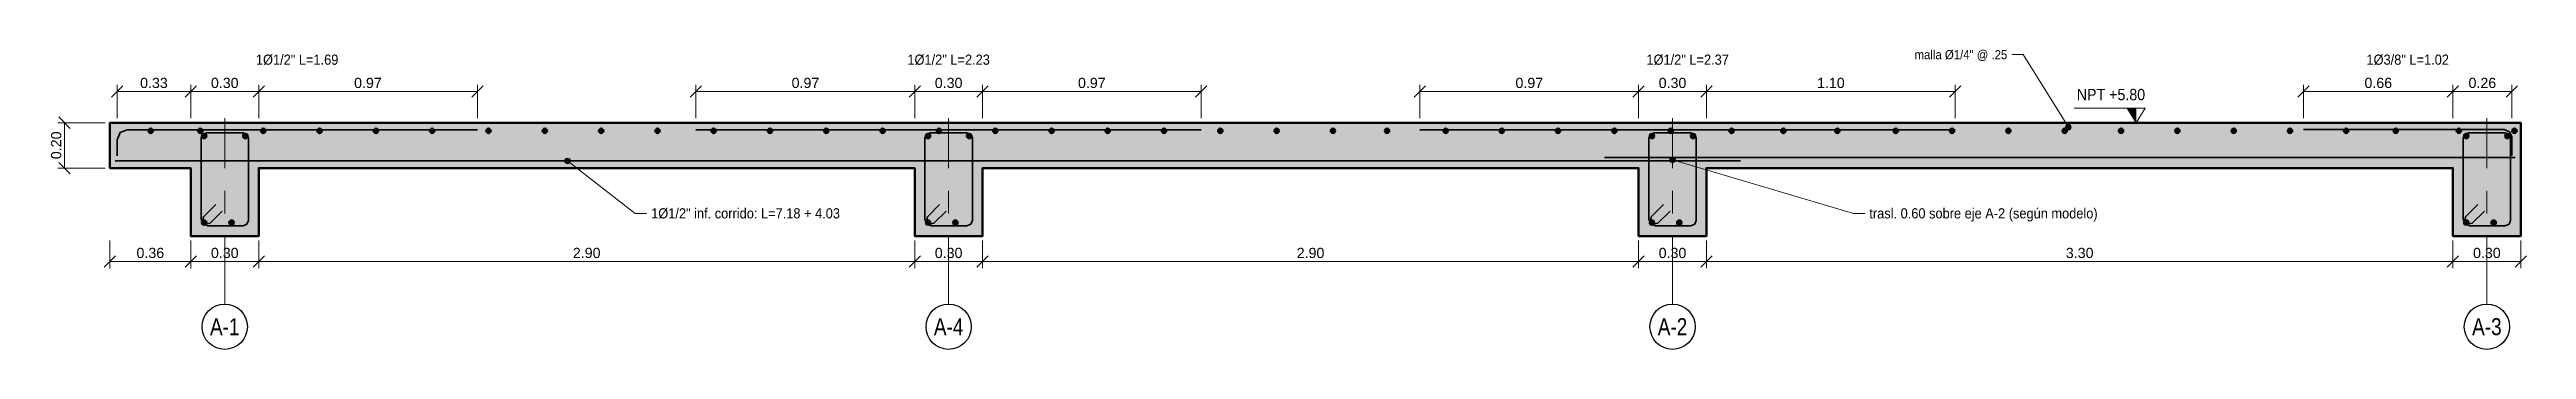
# Model space of a CAD drawing. Header units: metres. Extents: x -3 to 125, y -40 to 31.
# Drawn here: x -0.77 to 10.17, y 29.2 to 30.52 of the extents above; entities that cross this region are included whole.
import ezdxf
from ezdxf.enums import TextEntityAlignment as Align

# ---------------------------------------------------------------- set-up
doc = ezdxf.new("R2010")
doc.units = ezdxf.units.M
doc.linetypes.add('EJE25', pattern=[0.4375, 0.3, -0.05, 0.0375, -0.05])
for name, color, linetype, lineweight in [('E-ACERO', 1, 'Continuous', 35), ('E-ACERO-TXT', 7, 'Continuous', 18), ('E-CORTE', 7, 'Continuous', 50), ('E-CORTE-ACH', 254, 'Continuous', 0), ('E-COTA', 7, 'Continuous', 13), ('E-EJES', 1, 'Continuous', 18), ('E-EJES-ID', 7, 'Continuous', 25), ('E-NIVEL', 7, 'Continuous', 18)]:
    doc.layers.add(name, color=color, linetype=linetype, lineweight=lineweight)
doc.styles.add('ARIAL', font='arial.ttf')
doc.dimstyles.new('COTA25', dxfattribs={"dimtxt": 0.045, "dimasz": 0.03, "dimexe": 0.03, "dimexo": 0.02, "dimgap": 0.015, "dimtad": 1, "dimzin": 0, "dimdsep": 46, "dimtxsty": 'ARIAL', "dimtsz": 0.025, "dimcen": 2.5, "dimclrd": 7, "dimclre": 7, "dimclrt": 7, "dimazin": 3, "dimtfac": 1, "dimtmove": 2, "dimatfit": 3, "dimlwd": 13, "dimlwe": 13})

msp = doc.modelspace()

# ---------------------------------------------------------------- texts
at = {"layer": 'E-ACERO-TXT', "style": 'ARIAL', "width": 0.9}
for s, p in [('1Ø1/2" L=1.69', (0.32, 30.442)), ('1Ø1/2" L=2.23', (3.2, 30.442)), ('1Ø1/2" L=2.37', (6.467, 30.442)), ('1Ø3/8" L=1.02', (9.65, 30.442))]:
    msp.add_text(s, height=0.045, dxfattribs=at).set_placement(p, align=Align.BOTTOM_CENTER)
msp.add_text('malla Ø1/4" @ .25', height=0.04, dxfattribs=at).set_placement((7.88, 30.5), align=Align.MIDDLE_RIGHT)
for s, p in [('1Ø1/2" inf. corrido: L=7.18 + 4.03', (1.885, 29.8)), ('trasl. 0.60 sobre eje A-2 (según modelo)', (7.27, 29.8))]:
    msp.add_text(s, height=0.045, dxfattribs=at).set_placement(p, align=Align.MIDDLE_LEFT)
at = {"layer": 'E-EJES-ID', "style": 'ARIAL', "width": 0.8}
for s, p in [('A-1', (0, 29.3)), ('A-4', (3.2, 29.3)), ('A-2', (6.4, 29.3)), ('A-3', (10, 29.3))]:
    msp.add_text(s, height=0.075, dxfattribs=at).set_placement(p, align=Align.MIDDLE_CENTER)
at = {"layer": 'E-NIVEL', "style": 'ARIAL', "width": 0.9}
msp.add_text('NPT +5.80', height=0.05, dxfattribs=at).set_placement((8.187, 30.284), align=Align.BOTTOM_LEFT)

# ---------------------------------------------------------------- blocks, each defined once
blk = doc.blocks.new('_OBLIQUE')
at = {"color": 0, "linetype": 'BYBLOCK'}
blk.add_line((-0.5, -0.5), (0.5, 0.5), dxfattribs=at)
blk = doc.blocks.new('*D55')
at = {"color": 7, "lineweight": 13}
for p, q in [((-0.508, 29.68), (-0.508, 29.557)), ((-0.15, 29.68), (-0.15, 29.557)), ((-0.508, 29.587), (-0.15, 29.587))]:
    blk.add_line(p, q, dxfattribs=at)
at = {"layer": 'Defpoints'}
for p in [(-0.508, 29.7), (-0.15, 29.7), (-0.508, 29.587)]:
    blk.add_point(p, dxfattribs=at)
at = {"layer": 'E-COTA', "color": 7, "xscale": 0.05, "yscale": 0.05}
for p in [(-0.508, 29.587), (-0.15, 29.587)]:
    blk.add_blockref('_OBLIQUE', p, dxfattribs=at)
at = {"layer": 'E-COTA', "color": 7, "insert": (-0.329, 29.625), "char_height": 0.045, "attachment_point": 5, "style": 'ARIAL'}
blk.add_mtext('0.36', dxfattribs=at)
blk = doc.blocks.new('*D56')
at = {"color": 7, "lineweight": 13}
for p, q in [((-0.15, 29.68), (-0.15, 29.5575)), ((0.15, 29.68), (0.15, 29.5575)), ((-0.15, 29.5875), (0.15, 29.5875))]:
    blk.add_line(p, q, dxfattribs=at)
at = {"layer": 'Defpoints'}
for p in [(-0.15, 29.7), (0.15, 29.7), (-0.15, 29.5875)]:
    blk.add_point(p, dxfattribs=at)
at = {"layer": 'E-COTA', "color": 7, "xscale": 0.05, "yscale": 0.05}
for p in [(-0.15, 29.5875), (0.15, 29.5875)]:
    blk.add_blockref('_OBLIQUE', p, dxfattribs=at)
at = {"layer": 'E-COTA', "color": 7, "insert": (0, 29.625), "char_height": 0.045, "attachment_point": 5, "style": 'ARIAL'}
blk.add_mtext('0.30', dxfattribs=at)
blk = doc.blocks.new('*D57')
at = {"color": 7, "lineweight": 13}
for p, q in [((0.15, 29.68), (0.15, 29.5575)), ((3.05, 29.68), (3.05, 29.5575)), ((0.15, 29.5875), (3.05, 29.5875))]:
    blk.add_line(p, q, dxfattribs=at)
at = {"layer": 'Defpoints'}
for p in [(0.15, 29.7), (3.05, 29.7), (0.15, 29.5875)]:
    blk.add_point(p, dxfattribs=at)
at = {"layer": 'E-COTA', "color": 7, "xscale": 0.05, "yscale": 0.05}
for p in [(0.15, 29.5875), (3.05, 29.5875)]:
    blk.add_blockref('_OBLIQUE', p, dxfattribs=at)
at = {"layer": 'E-COTA', "color": 7, "insert": (1.6, 29.625), "char_height": 0.045, "attachment_point": 5, "style": 'ARIAL'}
blk.add_mtext('2.90', dxfattribs=at)
blk = doc.blocks.new('*D58')
at = {"color": 7, "lineweight": 13}
for p, q in [((3.05, 29.68), (3.05, 29.5575)), ((3.35, 29.68), (3.35, 29.5575)), ((3.05, 29.5875), (3.35, 29.5875))]:
    blk.add_line(p, q, dxfattribs=at)
at = {"layer": 'Defpoints'}
for p in [(3.05, 29.7), (3.35, 29.7), (3.05, 29.5875)]:
    blk.add_point(p, dxfattribs=at)
at = {"layer": 'E-COTA', "color": 7, "xscale": 0.05, "yscale": 0.05}
for p in [(3.05, 29.5875), (3.35, 29.5875)]:
    blk.add_blockref('_OBLIQUE', p, dxfattribs=at)
at = {"layer": 'E-COTA', "color": 7, "insert": (3.2, 29.625), "char_height": 0.045, "attachment_point": 5, "style": 'ARIAL'}
blk.add_mtext('0.30', dxfattribs=at)
blk = doc.blocks.new('*D59')
at = {"color": 7, "lineweight": 13}
for p, q in [((3.35, 29.68), (3.35, 29.5575)), ((6.25, 29.68), (6.25, 29.5575)), ((3.35, 29.5875), (6.25, 29.5875))]:
    blk.add_line(p, q, dxfattribs=at)
at = {"layer": 'Defpoints'}
for p in [(3.35, 29.7), (6.25, 29.7), (3.35, 29.5875)]:
    blk.add_point(p, dxfattribs=at)
at = {"layer": 'E-COTA', "color": 7, "xscale": 0.05, "yscale": 0.05}
for p in [(3.35, 29.5875), (6.25, 29.5875)]:
    blk.add_blockref('_OBLIQUE', p, dxfattribs=at)
at = {"layer": 'E-COTA', "color": 7, "insert": (4.8, 29.625), "char_height": 0.045, "attachment_point": 5, "style": 'ARIAL'}
blk.add_mtext('2.90', dxfattribs=at)
blk = doc.blocks.new('*D60')
at = {"color": 7, "lineweight": 13}
for p, q in [((6.25, 29.68), (6.25, 29.5575)), ((6.55, 29.68), (6.55, 29.5575)), ((6.25, 29.5875), (6.55, 29.5875))]:
    blk.add_line(p, q, dxfattribs=at)
at = {"layer": 'Defpoints'}
for p in [(6.25, 29.7), (6.55, 29.7), (6.25, 29.5875)]:
    blk.add_point(p, dxfattribs=at)
at = {"layer": 'E-COTA', "color": 7, "xscale": 0.05, "yscale": 0.05}
for p in [(6.25, 29.5875), (6.55, 29.5875)]:
    blk.add_blockref('_OBLIQUE', p, dxfattribs=at)
at = {"layer": 'E-COTA', "color": 7, "insert": (6.4, 29.625), "char_height": 0.045, "attachment_point": 5, "style": 'ARIAL'}
blk.add_mtext('0.30', dxfattribs=at)
blk = doc.blocks.new('*D61')
at = {"color": 7, "lineweight": 13}
for p, q in [((6.55, 29.68), (6.55, 29.5575)), ((9.85, 29.68), (9.85, 29.5575)), ((6.55, 29.5875), (9.85, 29.5875))]:
    blk.add_line(p, q, dxfattribs=at)
at = {"layer": 'Defpoints'}
for p in [(6.55, 29.7), (9.85, 29.7), (6.55, 29.5875)]:
    blk.add_point(p, dxfattribs=at)
at = {"layer": 'E-COTA', "color": 7, "xscale": 0.05, "yscale": 0.05}
for p in [(6.55, 29.5875), (9.85, 29.5875)]:
    blk.add_blockref('_OBLIQUE', p, dxfattribs=at)
at = {"layer": 'E-COTA', "color": 7, "insert": (8.2, 29.625), "char_height": 0.045, "attachment_point": 5, "style": 'ARIAL'}
blk.add_mtext('3.30', dxfattribs=at)
blk = doc.blocks.new('*D62')
at = {"color": 7, "lineweight": 13}
for p, q in [((9.85, 29.68), (9.85, 29.5575)), ((10.15, 29.68), (10.15, 29.5575)), ((9.85, 29.5875), (10.15, 29.5875))]:
    blk.add_line(p, q, dxfattribs=at)
at = {"layer": 'Defpoints'}
for p in [(9.85, 29.7), (10.15, 29.7), (9.85, 29.5875)]:
    blk.add_point(p, dxfattribs=at)
at = {"layer": 'E-COTA', "color": 7, "xscale": 0.05, "yscale": 0.05}
for p in [(9.85, 29.5875), (10.15, 29.5875)]:
    blk.add_blockref('_OBLIQUE', p, dxfattribs=at)
at = {"layer": 'E-COTA', "color": 7, "insert": (10, 29.625), "char_height": 0.045, "attachment_point": 5, "style": 'ARIAL'}
blk.add_mtext('0.30', dxfattribs=at)
blk = doc.blocks.new('*D63')
at = {"color": 7, "lineweight": 13}
for p, q in [((9.19, 30.22), (9.19, 30.367)), ((9.19, 30.337), (9.85, 30.337)), ((9.85, 30.22), (9.85, 30.367))]:
    blk.add_line(p, q, dxfattribs=at)
at = {"layer": 'Defpoints'}
for p in [(9.19, 30.337), (9.19, 30.2), (9.85, 30.2)]:
    blk.add_point(p, dxfattribs=at)
at = {"layer": 'E-COTA', "color": 7, "xscale": 0.05, "yscale": 0.05}
for p in [(9.19, 30.337), (9.85, 30.337)]:
    blk.add_blockref('_OBLIQUE', p, dxfattribs=at)
at = {"layer": 'E-COTA', "color": 7, "insert": (9.52, 30.375), "char_height": 0.045, "attachment_point": 5, "style": 'ARIAL'}
blk.add_mtext('0.66', dxfattribs=at)
blk = doc.blocks.new('*D64')
at = {"color": 7, "lineweight": 13}
for p, q in [((9.85, 30.22), (9.85, 30.367)), ((9.85, 30.337), (10.11, 30.337)), ((10.11, 30.22), (10.11, 30.367))]:
    blk.add_line(p, q, dxfattribs=at)
at = {"layer": 'Defpoints'}
for p in [(9.85, 30.337), (9.85, 30.2), (10.11, 30.2)]:
    blk.add_point(p, dxfattribs=at)
at = {"layer": 'E-COTA', "color": 7, "xscale": 0.05, "yscale": 0.05}
for p in [(9.85, 30.337), (10.11, 30.337)]:
    blk.add_blockref('_OBLIQUE', p, dxfattribs=at)
at = {"layer": 'E-COTA', "color": 7, "insert": (9.98, 30.375), "char_height": 0.045, "attachment_point": 5, "style": 'ARIAL'}
blk.add_mtext('0.26', dxfattribs=at)
blk = doc.blocks.new('*D65')
at = {"color": 7, "lineweight": 13}
for p, q in [((5.283, 30.22), (5.283, 30.367)), ((5.283, 30.337), (6.25, 30.337)), ((6.25, 30.22), (6.25, 30.367))]:
    blk.add_line(p, q, dxfattribs=at)
at = {"layer": 'Defpoints'}
for p in [(5.283, 30.337), (5.283, 30.2), (6.25, 30.2)]:
    blk.add_point(p, dxfattribs=at)
at = {"layer": 'E-COTA', "color": 7, "xscale": 0.05, "yscale": 0.05}
for p in [(5.283, 30.337), (6.25, 30.337)]:
    blk.add_blockref('_OBLIQUE', p, dxfattribs=at)
at = {"layer": 'E-COTA', "color": 7, "insert": (5.767, 30.375), "char_height": 0.045, "attachment_point": 5, "style": 'ARIAL'}
blk.add_mtext('0.97', dxfattribs=at)
blk = doc.blocks.new('*D66')
at = {"color": 7, "lineweight": 13}
for p, q in [((6.25, 30.22), (6.25, 30.3675)), ((6.25, 30.3375), (6.55, 30.3375)), ((6.55, 30.22), (6.55, 30.3675))]:
    blk.add_line(p, q, dxfattribs=at)
at = {"layer": 'Defpoints'}
for p in [(6.25, 30.3375), (6.25, 30.2), (6.55, 30.2)]:
    blk.add_point(p, dxfattribs=at)
at = {"layer": 'E-COTA', "color": 7, "xscale": 0.05, "yscale": 0.05}
for p in [(6.25, 30.3375), (6.55, 30.3375)]:
    blk.add_blockref('_OBLIQUE', p, dxfattribs=at)
at = {"layer": 'E-COTA', "color": 7, "insert": (6.4, 30.375), "char_height": 0.045, "attachment_point": 5, "style": 'ARIAL'}
blk.add_mtext('0.30', dxfattribs=at)
blk = doc.blocks.new('*D67')
at = {"color": 7, "lineweight": 13}
for p, q in [((6.55, 30.22), (6.55, 30.367)), ((6.55, 30.337), (7.65, 30.337)), ((7.65, 30.22), (7.65, 30.367))]:
    blk.add_line(p, q, dxfattribs=at)
at = {"layer": 'Defpoints'}
for p in [(6.55, 30.337), (6.55, 30.2), (7.65, 30.2)]:
    blk.add_point(p, dxfattribs=at)
at = {"layer": 'E-COTA', "color": 7, "xscale": 0.05, "yscale": 0.05}
for p in [(6.55, 30.337), (7.65, 30.337)]:
    blk.add_blockref('_OBLIQUE', p, dxfattribs=at)
at = {"layer": 'E-COTA', "color": 7, "insert": (7.1, 30.375), "char_height": 0.045, "attachment_point": 5, "style": 'ARIAL'}
blk.add_mtext('1.10', dxfattribs=at)
blk = doc.blocks.new('*D68')
at = {"color": 7, "lineweight": 13}
for p, q in [((2.083, 30.22), (2.083, 30.367)), ((2.083, 30.337), (3.05, 30.337)), ((3.05, 30.22), (3.05, 30.367))]:
    blk.add_line(p, q, dxfattribs=at)
at = {"layer": 'Defpoints'}
for p in [(2.083, 30.337), (2.083, 30.2), (3.05, 30.2)]:
    blk.add_point(p, dxfattribs=at)
at = {"layer": 'E-COTA', "color": 7, "xscale": 0.05, "yscale": 0.05}
for p in [(2.083, 30.337), (3.05, 30.337)]:
    blk.add_blockref('_OBLIQUE', p, dxfattribs=at)
at = {"layer": 'E-COTA', "color": 7, "insert": (2.567, 30.375), "char_height": 0.045, "attachment_point": 5, "style": 'ARIAL'}
blk.add_mtext('0.97', dxfattribs=at)
blk = doc.blocks.new('*D69')
at = {"color": 7, "lineweight": 13}
for p, q in [((3.05, 30.22), (3.05, 30.3675)), ((3.05, 30.3375), (3.35, 30.3375)), ((3.35, 30.22), (3.35, 30.3675))]:
    blk.add_line(p, q, dxfattribs=at)
at = {"layer": 'Defpoints'}
for p in [(3.05, 30.3375), (3.05, 30.2), (3.35, 30.2)]:
    blk.add_point(p, dxfattribs=at)
at = {"layer": 'E-COTA', "color": 7, "xscale": 0.05, "yscale": 0.05}
for p in [(3.05, 30.3375), (3.35, 30.3375)]:
    blk.add_blockref('_OBLIQUE', p, dxfattribs=at)
at = {"layer": 'E-COTA', "color": 7, "insert": (3.2, 30.375), "char_height": 0.045, "attachment_point": 5, "style": 'ARIAL'}
blk.add_mtext('0.30', dxfattribs=at)
blk = doc.blocks.new('*D70')
at = {"color": 7, "lineweight": 13}
for p, q in [((3.35, 30.22), (3.35, 30.367)), ((3.35, 30.337), (4.317, 30.337)), ((4.317, 30.22), (4.317, 30.367))]:
    blk.add_line(p, q, dxfattribs=at)
at = {"layer": 'Defpoints'}
for p in [(3.35, 30.337), (3.35, 30.2), (4.317, 30.2)]:
    blk.add_point(p, dxfattribs=at)
at = {"layer": 'E-COTA', "color": 7, "xscale": 0.05, "yscale": 0.05}
for p in [(3.35, 30.337), (4.317, 30.337)]:
    blk.add_blockref('_OBLIQUE', p, dxfattribs=at)
at = {"layer": 'E-COTA', "color": 7, "insert": (3.833, 30.375), "char_height": 0.045, "attachment_point": 5, "style": 'ARIAL'}
blk.add_mtext('0.97', dxfattribs=at)
blk = doc.blocks.new('*D71')
at = {"color": 7, "lineweight": 13}
for p, q in [((-0.476, 30.22), (-0.476, 30.367)), ((-0.476, 30.337), (-0.15, 30.337)), ((-0.15, 30.22), (-0.15, 30.367))]:
    blk.add_line(p, q, dxfattribs=at)
at = {"layer": 'Defpoints'}
for p in [(-0.476, 30.337), (-0.476, 30.2), (-0.15, 30.2)]:
    blk.add_point(p, dxfattribs=at)
at = {"layer": 'E-COTA', "color": 7, "xscale": 0.05, "yscale": 0.05}
for p in [(-0.476, 30.337), (-0.15, 30.337)]:
    blk.add_blockref('_OBLIQUE', p, dxfattribs=at)
at = {"layer": 'E-COTA', "color": 7, "insert": (-0.313, 30.375), "char_height": 0.045, "attachment_point": 5, "style": 'ARIAL'}
blk.add_mtext('0.33', dxfattribs=at)
blk = doc.blocks.new('*D72')
at = {"color": 7, "lineweight": 13}
for p, q in [((-0.15, 30.22), (-0.15, 30.3675)), ((-0.15, 30.3375), (0.15, 30.3375)), ((0.15, 30.22), (0.15, 30.3675))]:
    blk.add_line(p, q, dxfattribs=at)
at = {"layer": 'Defpoints'}
for p in [(-0.15, 30.3375), (-0.15, 30.2), (0.15, 30.2)]:
    blk.add_point(p, dxfattribs=at)
at = {"layer": 'E-COTA', "color": 7, "xscale": 0.05, "yscale": 0.05}
for p in [(-0.15, 30.3375), (0.15, 30.3375)]:
    blk.add_blockref('_OBLIQUE', p, dxfattribs=at)
at = {"layer": 'E-COTA', "color": 7, "insert": (0, 30.375), "char_height": 0.045, "attachment_point": 5, "style": 'ARIAL'}
blk.add_mtext('0.30', dxfattribs=at)
blk = doc.blocks.new('*D73')
at = {"color": 7, "lineweight": 13}
for p, q in [((0.15, 30.22), (0.15, 30.367)), ((0.15, 30.337), (1.117, 30.337)), ((1.117, 30.22), (1.117, 30.367))]:
    blk.add_line(p, q, dxfattribs=at)
at = {"layer": 'Defpoints'}
for p in [(0.15, 30.337), (0.15, 30.2), (1.117, 30.2)]:
    blk.add_point(p, dxfattribs=at)
at = {"layer": 'E-COTA', "color": 7, "xscale": 0.05, "yscale": 0.05}
for p in [(0.15, 30.337), (1.117, 30.337)]:
    blk.add_blockref('_OBLIQUE', p, dxfattribs=at)
at = {"layer": 'E-COTA', "color": 7, "insert": (0.633, 30.375), "char_height": 0.045, "attachment_point": 5, "style": 'ARIAL'}
blk.add_mtext('0.97', dxfattribs=at)
blk = doc.blocks.new('*D74')
at = {"color": 7, "lineweight": 13}
for p, q in [((-0.528, 30.2), (-0.738, 30.2)), ((-0.708, 30), (-0.708, 30.2)), ((-0.528, 30), (-0.738, 30))]:
    blk.add_line(p, q, dxfattribs=at)
at = {"layer": 'Defpoints'}
for p in [(-0.508, 30.2), (-0.708, 30), (-0.508, 30)]:
    blk.add_point(p, dxfattribs=at)
at = {"layer": 'E-COTA', "color": 7, "xscale": 0.05, "yscale": 0.05, "rotation": 90}
for p in [(-0.708, 30.2), (-0.708, 30)]:
    blk.add_blockref('_OBLIQUE', p, dxfattribs=at)
at = {"layer": 'E-COTA', "color": 7, "insert": (-0.745, 30.1), "char_height": 0.045, "attachment_point": 5, "rotation": 90, "style": 'ARIAL'}
blk.add_mtext('0.20', dxfattribs=at)

# ---------------------------------------------------------------- dimensions: what is measured, and where the dimension line sits
at = {"layer": 'E-COTA'}
for base, p1, p2, picture, middle in [((-0.476, 30.337), (-0.476, 30.2), (-0.15, 30.2), '*D71', (-0.313, 30.375)), ((-0.15, 30.337), (-0.15, 30.2), (0.15, 30.2), '*D72', (0, 30.375)), ((0.15, 30.337), (0.15, 30.2), (1.117, 30.2), '*D73', (0.633, 30.375)), ((2.083, 30.337), (2.083, 30.2), (3.05, 30.2), '*D68', (2.567, 30.375)), ((3.05, 30.337), (3.05, 30.2), (3.35, 30.2), '*D69', (3.2, 30.375)), ((3.35, 30.337), (3.35, 30.2), (4.317, 30.2), '*D70', (3.833, 30.375)), ((5.283, 30.337), (5.283, 30.2), (6.25, 30.2), '*D65', (5.767, 30.375)), ((6.25, 30.337), (6.25, 30.2), (6.55, 30.2), '*D66', (6.4, 30.375)), ((6.55, 30.337), (6.55, 30.2), (7.65, 30.2), '*D67', (7.1, 30.375)), ((9.19, 30.337), (9.19, 30.2), (9.85, 30.2), '*D63', (9.52, 30.375)), ((9.85, 30.337), (9.85, 30.2), (10.11, 30.2), '*D64', (9.98, 30.375)), ((-0.508, 29.587), (-0.508, 29.7), (-0.15, 29.7), '*D55', (-0.329, 29.625)), ((-0.15, 29.587), (-0.15, 29.7), (0.15, 29.7), '*D56', (0, 29.625)), ((0.15, 29.587), (0.15, 29.7), (3.05, 29.7), '*D57', (1.6, 29.625)), ((3.05, 29.587), (3.05, 29.7), (3.35, 29.7), '*D58', (3.2, 29.625)), ((3.35, 29.587), (3.35, 29.7), (6.25, 29.7), '*D59', (4.8, 29.625)), ((6.25, 29.587), (6.25, 29.7), (6.55, 29.7), '*D60', (6.4, 29.625)), ((6.55, 29.587), (6.55, 29.7), (9.85, 29.7), '*D61', (8.2, 29.625)), ((9.85, 29.587), (9.85, 29.7), (10.15, 29.7), '*D62', (10, 29.625))]:
    dim = msp.add_linear_dim(base=base, p1=p1, p2=p2, dimstyle='COTA25', override={"dimdec": 2}, dxfattribs=at)
    dim.commit()
    dim.dimension.update_dxf_attribs({"geometry": picture, "text_midpoint": middle})
dim = msp.add_linear_dim(base=(-0.708, 30), p1=(-0.508, 30), p2=(-0.508, 30.2), angle=90, dimstyle='COTA25', override={"dimdec": 2}, dxfattribs=at)
dim.commit()
dim.dimension.update_dxf_attribs({"geometry": '*D74', "text_midpoint": (-0.745, 30.1)})

# ---------------------------------------------------------------- hatches: boundary and pattern name
at = {"layer": 'E-ACERO'}
h = msp.add_hatch(color=256, dxfattribs=at)
edge = h.paths.add_edge_path()
edge.add_arc((-0.327, 30.164), 0.0113, 0, 360)
h = msp.add_hatch(color=256, dxfattribs=at)
edge = h.paths.add_edge_path()
edge.add_arc((-0.108, 30.164), 0.0113, 0, 360)
h = msp.add_hatch(color=256, dxfattribs=at)
edge = h.paths.add_edge_path()
edge.add_arc((-0.091, 30.141), 0.0113, 0, 360)
h = msp.add_hatch(color=256, dxfattribs=at)
edge = h.paths.add_edge_path()
edge.add_arc((0.091, 30.141), 0.0113, 0, 360)
h = msp.add_hatch(color=256, dxfattribs=at)
edge = h.paths.add_edge_path()
edge.add_arc((0.17, 30.164), 0.0113, 0, 360)
h = msp.add_hatch(color=256, dxfattribs=at)
edge = h.paths.add_edge_path()
edge.add_arc((0.419, 30.164), 0.0113, 0, 360)
h = msp.add_hatch(color=256, dxfattribs=at)
edge = h.paths.add_edge_path()
edge.add_arc((0.668, 30.164), 0.0113, 0, 360)
h = msp.add_hatch(color=256, dxfattribs=at)
edge = h.paths.add_edge_path()
edge.add_arc((0.917, 30.164), 0.0113, 0, 360)
h = msp.add_hatch(color=256, dxfattribs=at)
edge = h.paths.add_edge_path()
edge.add_arc((1.166, 30.164), 0.0113, 0, 360)
h = msp.add_hatch(color=256, dxfattribs=at)
edge = h.paths.add_edge_path()
edge.add_arc((1.415, 30.164), 0.0113, 0, 360)
h = msp.add_hatch(color=256, dxfattribs=at)
edge = h.paths.add_edge_path()
edge.add_arc((1.664, 30.164), 0.0113, 0, 360)
h = msp.add_hatch(color=256, dxfattribs=at)
edge = h.paths.add_edge_path()
edge.add_arc((1.913, 30.164), 0.0113, 0, 360)
h = msp.add_hatch(color=256, dxfattribs=at)
edge = h.paths.add_edge_path()
edge.add_arc((2.161, 30.164), 0.0113, 0, 360)
h = msp.add_hatch(color=256, dxfattribs=at)
edge = h.paths.add_edge_path()
edge.add_arc((2.41, 30.164), 0.0113, 0, 360)
h = msp.add_hatch(color=256, dxfattribs=at)
edge = h.paths.add_edge_path()
edge.add_arc((2.659, 30.164), 0.0113, 0, 360)
h = msp.add_hatch(color=256, dxfattribs=at)
edge = h.paths.add_edge_path()
edge.add_arc((2.908, 30.164), 0.0113, 0, 360)
h = msp.add_hatch(color=256, dxfattribs=at)
edge = h.paths.add_edge_path()
edge.add_arc((3.109, 30.141), 0.0113, 0, 360)
h = msp.add_hatch(color=256, dxfattribs=at)
edge = h.paths.add_edge_path()
edge.add_arc((3.157, 30.164), 0.0113, 0, 360)
h = msp.add_hatch(color=256, dxfattribs=at)
edge = h.paths.add_edge_path()
edge.add_arc((3.291, 30.141), 0.0113, 0, 360)
h = msp.add_hatch(color=256, dxfattribs=at)
edge = h.paths.add_edge_path()
edge.add_arc((3.406, 30.164), 0.0113, 0, 360)
h = msp.add_hatch(color=256, dxfattribs=at)
edge = h.paths.add_edge_path()
edge.add_arc((3.655, 30.164), 0.0113, 0, 360)
h = msp.add_hatch(color=256, dxfattribs=at)
edge = h.paths.add_edge_path()
edge.add_arc((3.903, 30.164), 0.0113, 0, 360)
h = msp.add_hatch(color=256, dxfattribs=at)
edge = h.paths.add_edge_path()
edge.add_arc((4.152, 30.164), 0.0113, 0, 360)
h = msp.add_hatch(color=256, dxfattribs=at)
edge = h.paths.add_edge_path()
edge.add_arc((4.401, 30.164), 0.0113, 0, 360)
h = msp.add_hatch(color=256, dxfattribs=at)
edge = h.paths.add_edge_path()
edge.add_arc((4.65, 30.164), 0.0113, 0, 360)
h = msp.add_hatch(color=256, dxfattribs=at)
edge = h.paths.add_edge_path()
edge.add_arc((4.899, 30.164), 0.0113, 0, 360)
h = msp.add_hatch(color=256, dxfattribs=at)
edge = h.paths.add_edge_path()
edge.add_arc((5.138, 30.164), 0.0113, 0, 360)
h = msp.add_hatch(color=256, dxfattribs=at)
edge = h.paths.add_edge_path()
edge.add_arc((5.397, 30.164), 0.0113, 0, 360)
h = msp.add_hatch(color=256, dxfattribs=at)
edge = h.paths.add_edge_path()
edge.add_arc((5.645, 30.164), 0.0113, 0, 360)
h = msp.add_hatch(color=256, dxfattribs=at)
edge = h.paths.add_edge_path()
edge.add_arc((5.894, 30.164), 0.0113, 0, 360)
h = msp.add_hatch(color=256, dxfattribs=at)
edge = h.paths.add_edge_path()
edge.add_arc((6.143, 30.164), 0.0113, 0, 360)
h = msp.add_hatch(color=256, dxfattribs=at)
edge = h.paths.add_edge_path()
edge.add_arc((6.309, 30.141), 0.0113, 0, 360)
h = msp.add_hatch(color=256, dxfattribs=at)
edge = h.paths.add_edge_path()
edge.add_arc((6.392, 30.164), 0.0113, 0, 360)
h = msp.add_hatch(color=256, dxfattribs=at)
edge = h.paths.add_edge_path()
edge.add_arc((6.491, 30.141), 0.0113, 0, 360)
h = msp.add_hatch(color=256, dxfattribs=at)
edge = h.paths.add_edge_path()
edge.add_arc((6.661, 30.164), 0.0113, 0, 360)
h = msp.add_hatch(color=256, dxfattribs=at)
edge = h.paths.add_edge_path()
edge.add_arc((6.89, 30.164), 0.0113, 0, 360)
h = msp.add_hatch(color=256, dxfattribs=at)
edge = h.paths.add_edge_path()
edge.add_arc((7.129, 30.164), 0.0113, 0, 360)
h = msp.add_hatch(color=256, dxfattribs=at)
edge = h.paths.add_edge_path()
edge.add_arc((7.387, 30.164), 0.0113, 0, 360)
h = msp.add_hatch(color=256, dxfattribs=at)
edge = h.paths.add_edge_path()
edge.add_arc((7.636, 30.164), 0.0113, 0, 360)
h = msp.add_hatch(color=256, dxfattribs=at)
edge = h.paths.add_edge_path()
edge.add_arc((7.885, 30.164), 0.0113, 0, 360)
h = msp.add_hatch(color=256, dxfattribs=at)
edge = h.paths.add_edge_path()
edge.add_arc((8.134, 30.164), 0.0113, 0, 360)
h = msp.add_hatch(color=256, dxfattribs=at)
edge = h.paths.add_edge_path()
edge.add_arc((8.383, 30.164), 0.0113, 0, 360)
h = msp.add_hatch(color=256, dxfattribs=at)
edge = h.paths.add_edge_path()
edge.add_arc((8.632, 30.164), 0.0113, 0, 360)
h = msp.add_hatch(color=256, dxfattribs=at)
edge = h.paths.add_edge_path()
edge.add_arc((8.881, 30.164), 0.0113, 0, 360)
h = msp.add_hatch(color=256, dxfattribs=at)
edge = h.paths.add_edge_path()
edge.add_arc((9.13, 30.164), 0.0113, 0, 360)
h = msp.add_hatch(color=256, dxfattribs=at)
edge = h.paths.add_edge_path()
edge.add_arc((9.378, 30.164), 0.0113, 0, 360)
h = msp.add_hatch(color=256, dxfattribs=at)
edge = h.paths.add_edge_path()
edge.add_arc((9.597, 30.164), 0.0113, 0, 360)
h = msp.add_hatch(color=256, dxfattribs=at)
edge = h.paths.add_edge_path()
edge.add_arc((9.876, 30.164), 0.0113, 0, 360)
h = msp.add_hatch(color=256, dxfattribs=at)
edge = h.paths.add_edge_path()
edge.add_arc((9.909, 30.141), 0.0113, 0, 360)
h = msp.add_hatch(color=256, dxfattribs=at)
edge = h.paths.add_edge_path()
edge.add_arc((10.091, 30.141), 0.0113, 0, 360)
h = msp.add_hatch(color=256, dxfattribs=at)
edge = h.paths.add_edge_path()
edge.add_arc((10.122, 30.164), 0.0113, 0, 360)
h = msp.add_hatch(color=256, dxfattribs=at)
edge = h.paths.add_edge_path()
edge.add_arc((-0.091, 29.759), 0.0113, 0, 360)
h = msp.add_hatch(color=256, dxfattribs=at)
edge = h.paths.add_edge_path()
edge.add_arc((0.03, 29.759), 0.0113, 0, 360)
h = msp.add_hatch(color=256, dxfattribs=at)
edge = h.paths.add_edge_path()
edge.add_arc((3.109, 29.759), 0.0113, 0, 360)
h = msp.add_hatch(color=256, dxfattribs=at)
edge = h.paths.add_edge_path()
edge.add_arc((3.23, 29.759), 0.0113, 0, 360)
h = msp.add_hatch(color=256, dxfattribs=at)
edge = h.paths.add_edge_path()
edge.add_arc((6.309, 29.759), 0.0113, 0, 360)
h = msp.add_hatch(color=256, dxfattribs=at)
edge = h.paths.add_edge_path()
edge.add_arc((6.43, 29.759), 0.0113, 0, 360)
h = msp.add_hatch(color=256, dxfattribs=at)
edge = h.paths.add_edge_path()
edge.add_arc((9.909, 29.759), 0.0113, 0, 360)
h = msp.add_hatch(color=256, dxfattribs=at)
edge = h.paths.add_edge_path()
edge.add_arc((10.03, 29.759), 0.0113, 0, 360)
at = {"layer": 'E-ACERO-TXT'}
h = msp.add_hatch(color=256, dxfattribs=at)
edge = h.paths.add_edge_path()
edge.add_arc((8.15, 30.18), 0.0125, 0, 360)
h = msp.add_hatch(color=256, dxfattribs=at)
edge = h.paths.add_edge_path()
edge.add_arc((1.515, 30.031), 0.0125, 0, 360)
h = msp.add_hatch(color=256, dxfattribs=at)
edge = h.paths.add_edge_path()
edge.add_arc((6.4, 30.036), 0.0125, 0, 360)
at = {"layer": 'E-CORTE-ACH'}
msp.add_hatch(color=256, dxfattribs=at).paths.add_polyline_path([(-0.508, 30), (-0.508, 30.2), (-0.508, 30.2), (-0.508, 30.2), (10.15, 30.2), (10.15, 30.2), (10.15, 30.2), (10.15, 29.7), (10.15, 29.7), (10.15, 29.7), (9.85, 29.7), (9.85, 29.7), (9.85, 29.7), (9.85, 29.999), (9.85, 30), (9.85, 30), (9.85, 30), (9.85, 30), (9.85, 30), (9.85, 30), (9.85, 30), (9.85, 30), (9.85, 30), (9.85, 30), (9.85, 30), (9.85, 30), (9.85, 30), (9.85, 30), (9.85, 30), (9.849, 30), (6.55, 30), (6.55, 30), (6.55, 30), (6.55, 30), (6.55, 30), (6.55, 30), (6.55, 30), (6.55, 30), (6.55, 30), (6.55, 30), (6.55, 30), (6.55, 30), (6.55, 30), (6.55, 30), (6.55, 30), (6.55, 30), (6.55, 29.999), (6.55, 29.7), (6.55, 29.7), (6.55, 29.7), (6.25, 29.7), (6.25, 29.7), (6.25, 29.7), (6.25, 29.999), (6.25, 30), (6.25, 30), (6.25, 30), (6.25, 30), (6.25, 30), (6.25, 30), (6.25, 30), (6.25, 30), (6.25, 30), (6.25, 30), (6.25, 30), (6.25, 30), (6.25, 30), (6.25, 30), (6.25, 30), (6.25, 30), (3.351, 30), (3.35, 30), (3.35, 30), (3.35, 30), (3.35, 30), (3.35, 30), (3.35, 30), (3.35, 30), (3.35, 30), (3.35, 30), (3.35, 30), (3.35, 30), (3.35, 30), (3.35, 30), (3.35, 30), (3.35, 30), (3.35, 29.999), (3.35, 29.7), (3.35, 29.7), (3.35, 29.7), (3.05, 29.7), (3.05, 29.7), (3.05, 29.7), (3.05, 29.999), (3.05, 30), (3.05, 30), (3.05, 30), (3.05, 30), (3.05, 30), (3.05, 30), (3.05, 30), (3.05, 30), (3.05, 30), (3.05, 30), (3.05, 30), (3.05, 30), (3.05, 30), (3.05, 30), (3.05, 30), (3.049, 30), (0.15, 30), (0.15, 30), (0.15, 30), (0.15, 30), (0.15, 30), (0.15, 30), (0.15, 30), (0.15, 30), (0.15, 30), (0.15, 30), (0.15, 30), (0.15, 30), (0.15, 30), (0.15, 30), (0.15, 30), (0.15, 30), (0.15, 29.999), (0.15, 29.7), (0.15, 29.7), (0.15, 29.7), (-0.15, 29.7), (-0.15, 29.7), (-0.15, 29.7), (-0.15, 29.999), (-0.15, 30), (-0.15, 30), (-0.15, 30), (-0.15, 30), (-0.15, 30), (-0.15, 30), (-0.15, 30), (-0.15, 30), (-0.15, 30), (-0.15, 30), (-0.15, 30), (-0.15, 30), (-0.15, 30), (-0.15, 30), (-0.15, 30), (-0.15, 30), (-0.508, 30), (-0.508, 30)])
at = {"layer": 'E-NIVEL'}
msp.add_hatch(color=7, dxfattribs=at).paths.add_polyline_path([(8.45, 30.2), (8.41, 30.264), (8.45, 30.264)])

# ---------------------------------------------------------------- linework, layer by layer
at = {"layer": 'E-ACERO'}
for points in [[(1.117, 30.169), (-0.432, 30.169), (-0.463, 30.156), (-0.476, 30.124), (-0.476, 30.054)], [(-0.087, 29.752), (-0.077, 29.745), (0.081, 29.745), (0.098, 29.752), (0.105, 29.769), (0.105, 30.131), (0.098, 30.148), (0.081, 30.155), (-0.081, 30.155), (-0.098, 30.148), (-0.105, 30.131), (-0.105, 29.773), (-0.098, 29.763)], [(-0.087, 29.752), (-0.077, 29.745), (0.081, 29.745), (0.098, 29.752), (0.105, 29.769), (0.105, 30.131), (0.098, 30.148), (0.081, 30.155), (-0.081, 30.155), (-0.098, 30.148), (-0.105, 30.131), (-0.105, 29.773), (-0.098, 29.763)], [(-0.087, 29.752), (-0.077, 29.745), (0.081, 29.745), (0.098, 29.752), (0.105, 29.769), (0.105, 30.131), (0.098, 30.148), (0.081, 30.155), (-0.081, 30.155), (-0.098, 30.148), (-0.105, 30.131), (-0.105, 29.773), (-0.098, 29.763)], [(-0.087, 29.752), (-0.077, 29.745), (0.081, 29.745), (0.098, 29.752), (0.105, 29.769), (0.105, 30.131), (0.098, 30.148), (0.081, 30.155), (-0.081, 30.155), (-0.098, 30.148), (-0.105, 30.131), (-0.105, 29.773), (-0.098, 29.763)], [(-0.087, 29.752), (-0.077, 29.745), (0.081, 29.745), (0.098, 29.752), (0.105, 29.769), (0.105, 30.131), (0.098, 30.148), (0.081, 30.155), (-0.081, 30.155), (-0.098, 30.148), (-0.105, 30.131), (-0.105, 29.773), (-0.098, 29.763)], [(-0.087, 29.752), (-0.077, 29.745), (0.081, 29.745), (0.098, 29.752), (0.105, 29.769), (0.105, 30.131), (0.098, 30.148), (0.081, 30.155), (-0.081, 30.155), (-0.098, 30.148), (-0.105, 30.131), (-0.105, 29.773), (-0.098, 29.763)], [(-0.087, 29.752), (-0.077, 29.745), (0.081, 29.745), (0.098, 29.752), (0.105, 29.769), (0.105, 30.131), (0.098, 30.148), (0.081, 30.155), (-0.081, 30.155), (-0.098, 30.148), (-0.105, 30.131), (-0.105, 29.773), (-0.098, 29.763)], [(4.317, 30.169), (2.083, 30.169)], [(3.113, 29.752), (3.123, 29.745), (3.281, 29.745), (3.298, 29.752), (3.305, 29.769), (3.305, 30.131), (3.298, 30.148), (3.281, 30.155), (3.119, 30.155), (3.102, 30.148), (3.095, 30.131), (3.095, 29.773), (3.102, 29.763)], [(3.113, 29.752), (3.123, 29.745), (3.281, 29.745), (3.298, 29.752), (3.305, 29.769), (3.305, 30.131), (3.298, 30.148), (3.281, 30.155), (3.119, 30.155), (3.102, 30.148), (3.095, 30.131), (3.095, 29.773), (3.102, 29.763)], [(3.113, 29.752), (3.123, 29.745), (3.281, 29.745), (3.298, 29.752), (3.305, 29.769), (3.305, 30.131), (3.298, 30.148), (3.281, 30.155), (3.119, 30.155), (3.102, 30.148), (3.095, 30.131), (3.095, 29.773), (3.102, 29.763)], [(3.113, 29.752), (3.123, 29.745), (3.281, 29.745), (3.298, 29.752), (3.305, 29.769), (3.305, 30.131), (3.298, 30.148), (3.281, 30.155), (3.119, 30.155), (3.102, 30.148), (3.095, 30.131), (3.095, 29.773), (3.102, 29.763)], [(3.113, 29.752), (3.123, 29.745), (3.281, 29.745), (3.298, 29.752), (3.305, 29.769), (3.305, 30.131), (3.298, 30.148), (3.281, 30.155), (3.119, 30.155), (3.102, 30.148), (3.095, 30.131), (3.095, 29.773), (3.102, 29.763)], [(3.113, 29.752), (3.123, 29.745), (3.281, 29.745), (3.298, 29.752), (3.305, 29.769), (3.305, 30.131), (3.298, 30.148), (3.281, 30.155), (3.119, 30.155), (3.102, 30.148), (3.095, 30.131), (3.095, 29.773), (3.102, 29.763)], [(3.113, 29.752), (3.123, 29.745), (3.281, 29.745), (3.298, 29.752), (3.305, 29.769), (3.305, 30.131), (3.298, 30.148), (3.281, 30.155), (3.119, 30.155), (3.102, 30.148), (3.095, 30.131), (3.095, 29.773), (3.102, 29.763)], [(7.65, 30.169), (5.283, 30.169)], [(6.313, 29.752), (6.323, 29.745), (6.481, 29.745), (6.498, 29.752), (6.505, 29.769), (6.505, 30.131), (6.498, 30.148), (6.481, 30.155), (6.319, 30.155), (6.302, 30.148), (6.295, 30.131), (6.295, 29.773), (6.302, 29.763)], [(6.313, 29.752), (6.323, 29.745), (6.481, 29.745), (6.498, 29.752), (6.505, 29.769), (6.505, 30.131), (6.498, 30.148), (6.481, 30.155), (6.319, 30.155), (6.302, 30.148), (6.295, 30.131), (6.295, 29.773), (6.302, 29.763)], [(6.313, 29.752), (6.323, 29.745), (6.481, 29.745), (6.498, 29.752), (6.505, 29.769), (6.505, 30.131), (6.498, 30.148), (6.481, 30.155), (6.319, 30.155), (6.302, 30.148), (6.295, 30.131), (6.295, 29.773), (6.302, 29.763)], [(6.313, 29.752), (6.323, 29.745), (6.481, 29.745), (6.498, 29.752), (6.505, 29.769), (6.505, 30.131), (6.498, 30.148), (6.481, 30.155), (6.319, 30.155), (6.302, 30.148), (6.295, 30.131), (6.295, 29.773), (6.302, 29.763)], [(6.313, 29.752), (6.323, 29.745), (6.481, 29.745), (6.498, 29.752), (6.505, 29.769), (6.505, 30.131), (6.498, 30.148), (6.481, 30.155), (6.319, 30.155), (6.302, 30.148), (6.295, 30.131), (6.295, 29.773), (6.302, 29.763)], [(6.313, 29.752), (6.323, 29.745), (6.481, 29.745), (6.498, 29.752), (6.505, 29.769), (6.505, 30.131), (6.498, 30.148), (6.481, 30.155), (6.319, 30.155), (6.302, 30.148), (6.295, 30.131), (6.295, 29.773), (6.302, 29.763)], [(6.313, 29.752), (6.323, 29.745), (6.481, 29.745), (6.498, 29.752), (6.505, 29.769), (6.505, 30.131), (6.498, 30.148), (6.481, 30.155), (6.319, 30.155), (6.302, 30.148), (6.295, 30.131), (6.295, 29.773), (6.302, 29.763)], [(6.313, 29.752), (6.323, 29.745), (6.481, 29.745), (6.498, 29.752), (6.505, 29.769), (6.505, 30.131), (6.498, 30.148), (6.481, 30.155), (6.319, 30.155), (6.302, 30.148), (6.295, 30.131), (6.295, 29.773), (6.302, 29.763)], [(6.313, 29.752), (6.323, 29.745), (6.481, 29.745), (6.498, 29.752), (6.505, 29.769), (6.505, 30.131), (6.498, 30.148), (6.481, 30.155), (6.319, 30.155), (6.302, 30.148), (6.295, 30.131), (6.295, 29.773), (6.302, 29.763)], [(6.313, 29.752), (6.323, 29.745), (6.481, 29.745), (6.498, 29.752), (6.505, 29.769), (6.505, 30.131), (6.498, 30.148), (6.481, 30.155), (6.319, 30.155), (6.302, 30.148), (6.295, 30.131), (6.295, 29.773), (6.302, 29.763)], [(6.313, 29.752), (6.323, 29.745), (6.481, 29.745), (6.498, 29.752), (6.505, 29.769), (6.505, 30.131), (6.498, 30.148), (6.481, 30.155), (6.319, 30.155), (6.302, 30.148), (6.295, 30.131), (6.295, 29.773), (6.302, 29.763)], [(10.11, 30.055), (10.11, 30.137), (10.1, 30.16), (10.077, 30.17), (9.19, 30.17)], [(9.913, 29.752), (9.923, 29.745), (10.081, 29.745), (10.098, 29.752), (10.105, 29.769), (10.105, 30.131), (10.098, 30.148), (10.081, 30.155), (9.919, 30.155), (9.902, 30.148), (9.895, 30.131), (9.895, 29.773), (9.902, 29.763)], [(9.913, 29.752), (9.923, 29.745), (10.081, 29.745), (10.098, 29.752), (10.105, 29.769), (10.105, 30.131), (10.098, 30.148), (10.081, 30.155), (9.919, 30.155), (9.902, 30.148), (9.895, 30.131), (9.895, 29.773), (9.902, 29.763)], [(9.913, 29.752), (9.923, 29.745), (10.081, 29.745), (10.098, 29.752), (10.105, 29.769), (10.105, 30.131), (10.098, 30.148), (10.081, 30.155), (9.919, 30.155), (9.902, 30.148), (9.895, 30.131), (9.895, 29.773), (9.902, 29.763)], [(9.913, 29.752), (9.923, 29.745), (10.081, 29.745), (10.098, 29.752), (10.105, 29.769), (10.105, 30.131), (10.098, 30.148), (10.081, 30.155), (9.919, 30.155), (9.902, 30.148), (9.895, 30.131), (9.895, 29.773), (9.902, 29.763)], [(9.913, 29.752), (9.923, 29.745), (10.081, 29.745), (10.098, 29.752), (10.105, 29.769), (10.105, 30.131), (10.098, 30.148), (10.081, 30.155), (9.919, 30.155), (9.902, 30.148), (9.895, 30.131), (9.895, 29.773), (9.902, 29.763)], [(9.913, 29.752), (9.923, 29.745), (10.081, 29.745), (10.098, 29.752), (10.105, 29.769), (10.105, 30.131), (10.098, 30.148), (10.081, 30.155), (9.919, 30.155), (9.902, 30.148), (9.895, 30.131), (9.895, 29.773), (9.902, 29.763)], [(9.913, 29.752), (9.923, 29.745), (10.081, 29.745), (10.098, 29.752), (10.105, 29.769), (10.105, 30.131), (10.098, 30.148), (10.081, 30.155), (9.919, 30.155), (9.902, 30.148), (9.895, 30.131), (9.895, 29.773), (9.902, 29.763)], [(9.913, 29.752), (9.923, 29.745), (10.081, 29.745), (10.098, 29.752), (10.105, 29.769), (10.105, 30.131), (10.098, 30.148), (10.081, 30.155), (9.919, 30.155), (9.902, 30.148), (9.895, 30.131), (9.895, 29.773), (9.902, 29.763)], [(9.913, 29.752), (9.923, 29.745), (10.081, 29.745), (10.098, 29.752), (10.105, 29.769), (10.105, 30.131), (10.098, 30.148), (10.081, 30.155), (9.919, 30.155), (9.902, 30.148), (9.895, 30.131), (9.895, 29.773), (9.902, 29.763)], [(9.913, 29.752), (9.923, 29.745), (10.081, 29.745), (10.098, 29.752), (10.105, 29.769), (10.105, 30.131), (10.098, 30.148), (10.081, 30.155), (9.919, 30.155), (9.902, 30.148), (9.895, 30.131), (9.895, 29.773), (9.902, 29.763)], [(9.913, 29.752), (9.923, 29.745), (10.081, 29.745), (10.098, 29.752), (10.105, 29.769), (10.105, 30.131), (10.098, 30.148), (10.081, 30.155), (9.919, 30.155), (9.902, 30.148), (9.895, 30.131), (9.895, 29.773), (9.902, 29.763)], [(6.7, 30.031), (-0.485, 30.031)], [(10.125, 30.046), (6.1, 30.046)], [(-0.04, 29.839), (-0.094, 29.785), (-0.098, 29.763)], [(-0.04, 29.839), (-0.094, 29.785), (-0.098, 29.763)], [(-0.04, 29.839), (-0.094, 29.785), (-0.098, 29.763)], [(-0.04, 29.839), (-0.094, 29.785), (-0.098, 29.763)], [(-0.04, 29.839), (-0.094, 29.785), (-0.098, 29.763)], [(-0.04, 29.839), (-0.094, 29.785), (-0.098, 29.763)], [(-0.04, 29.839), (-0.094, 29.785), (-0.098, 29.763)], [(-0.087, 29.752), (-0.065, 29.756), (-0.011, 29.81)], [(-0.087, 29.752), (-0.065, 29.756), (-0.011, 29.81)], [(-0.087, 29.752), (-0.065, 29.756), (-0.011, 29.81)], [(-0.087, 29.752), (-0.065, 29.756), (-0.011, 29.81)], [(-0.087, 29.752), (-0.065, 29.756), (-0.011, 29.81)], [(-0.087, 29.752), (-0.065, 29.756), (-0.011, 29.81)], [(-0.087, 29.752), (-0.065, 29.756), (-0.011, 29.81)], [(3.16, 29.839), (3.106, 29.785), (3.102, 29.763)], [(3.16, 29.839), (3.106, 29.785), (3.102, 29.763)], [(3.16, 29.839), (3.106, 29.785), (3.102, 29.763)], [(3.16, 29.839), (3.106, 29.785), (3.102, 29.763)], [(3.16, 29.839), (3.106, 29.785), (3.102, 29.763)], [(3.16, 29.839), (3.106, 29.785), (3.102, 29.763)], [(3.16, 29.839), (3.106, 29.785), (3.102, 29.763)], [(3.113, 29.752), (3.135, 29.756), (3.189, 29.81)], [(3.113, 29.752), (3.135, 29.756), (3.189, 29.81)], [(3.113, 29.752), (3.135, 29.756), (3.189, 29.81)], [(3.113, 29.752), (3.135, 29.756), (3.189, 29.81)], [(3.113, 29.752), (3.135, 29.756), (3.189, 29.81)], [(3.113, 29.752), (3.135, 29.756), (3.189, 29.81)], [(3.113, 29.752), (3.135, 29.756), (3.189, 29.81)], [(6.36, 29.839), (6.306, 29.785), (6.302, 29.763)], [(6.36, 29.839), (6.306, 29.785), (6.302, 29.763)], [(6.36, 29.839), (6.306, 29.785), (6.302, 29.763)], [(6.36, 29.839), (6.306, 29.785), (6.302, 29.763)], [(6.36, 29.839), (6.306, 29.785), (6.302, 29.763)], [(6.36, 29.839), (6.306, 29.785), (6.302, 29.763)], [(6.36, 29.839), (6.306, 29.785), (6.302, 29.763)], [(6.36, 29.839), (6.306, 29.785), (6.302, 29.763)], [(6.36, 29.839), (6.306, 29.785), (6.302, 29.763)], [(6.36, 29.839), (6.306, 29.785), (6.302, 29.763)], [(6.36, 29.839), (6.306, 29.785), (6.302, 29.763)], [(6.313, 29.752), (6.335, 29.756), (6.389, 29.81)], [(6.313, 29.752), (6.335, 29.756), (6.389, 29.81)], [(6.313, 29.752), (6.335, 29.756), (6.389, 29.81)], [(6.313, 29.752), (6.335, 29.756), (6.389, 29.81)], [(6.313, 29.752), (6.335, 29.756), (6.389, 29.81)], [(6.313, 29.752), (6.335, 29.756), (6.389, 29.81)], [(6.313, 29.752), (6.335, 29.756), (6.389, 29.81)], [(6.313, 29.752), (6.335, 29.756), (6.389, 29.81)], [(6.313, 29.752), (6.335, 29.756), (6.389, 29.81)], [(6.313, 29.752), (6.335, 29.756), (6.389, 29.81)], [(6.313, 29.752), (6.335, 29.756), (6.389, 29.81)], [(9.96, 29.839), (9.906, 29.785), (9.902, 29.763)], [(9.96, 29.839), (9.906, 29.785), (9.902, 29.763)], [(9.96, 29.839), (9.906, 29.785), (9.902, 29.763)], [(9.96, 29.839), (9.906, 29.785), (9.902, 29.763)], [(9.96, 29.839), (9.906, 29.785), (9.902, 29.763)], [(9.96, 29.839), (9.906, 29.785), (9.902, 29.763)], [(9.96, 29.839), (9.906, 29.785), (9.902, 29.763)], [(9.96, 29.839), (9.906, 29.785), (9.902, 29.763)], [(9.96, 29.839), (9.906, 29.785), (9.902, 29.763)], [(9.96, 29.839), (9.906, 29.785), (9.902, 29.763)], [(9.96, 29.839), (9.906, 29.785), (9.902, 29.763)], [(9.913, 29.752), (9.935, 29.756), (9.989, 29.81)], [(9.913, 29.752), (9.935, 29.756), (9.989, 29.81)], [(9.913, 29.752), (9.935, 29.756), (9.989, 29.81)], [(9.913, 29.752), (9.935, 29.756), (9.989, 29.81)], [(9.913, 29.752), (9.935, 29.756), (9.989, 29.81)], [(9.913, 29.752), (9.935, 29.756), (9.989, 29.81)], [(9.913, 29.752), (9.935, 29.756), (9.989, 29.81)], [(9.913, 29.752), (9.935, 29.756), (9.989, 29.81)], [(9.913, 29.752), (9.935, 29.756), (9.989, 29.81)], [(9.913, 29.752), (9.935, 29.756), (9.989, 29.81)], [(9.913, 29.752), (9.935, 29.756), (9.989, 29.81)], [(-0.098, 29.763), (-0.099, 29.759), (-0.094, 29.756)], [(-0.098, 29.763), (-0.099, 29.759), (-0.094, 29.756)], [(-0.098, 29.763), (-0.099, 29.759), (-0.094, 29.756)], [(-0.098, 29.763), (-0.099, 29.759), (-0.094, 29.756)], [(-0.098, 29.763), (-0.099, 29.759), (-0.094, 29.756)], [(-0.098, 29.763), (-0.099, 29.759), (-0.094, 29.756)], [(-0.098, 29.763), (-0.099, 29.759), (-0.094, 29.756)], [(-0.098, 29.763), (-0.094, 29.756)], [(-0.098, 29.763), (-0.094, 29.756)], [(-0.098, 29.763), (-0.094, 29.756)], [(-0.098, 29.763), (-0.094, 29.756)], [(-0.098, 29.763), (-0.094, 29.756)], [(-0.098, 29.763), (-0.094, 29.756)], [(-0.098, 29.763), (-0.094, 29.756)], [(-0.094, 29.756), (-0.087, 29.752)], [(-0.094, 29.756), (-0.091, 29.751), (-0.087, 29.752)], [(-0.094, 29.756), (-0.087, 29.752)], [(-0.094, 29.756), (-0.091, 29.751), (-0.087, 29.752)], [(-0.094, 29.756), (-0.087, 29.752)], [(-0.094, 29.756), (-0.091, 29.751), (-0.087, 29.752)], [(-0.094, 29.756), (-0.087, 29.752)], [(-0.094, 29.756), (-0.091, 29.751), (-0.087, 29.752)], [(-0.094, 29.756), (-0.087, 29.752)], [(-0.094, 29.756), (-0.091, 29.751), (-0.087, 29.752)], [(-0.094, 29.756), (-0.087, 29.752)], [(-0.094, 29.756), (-0.091, 29.751), (-0.087, 29.752)], [(-0.094, 29.756), (-0.087, 29.752)], [(-0.094, 29.756), (-0.091, 29.751), (-0.087, 29.752)], [(3.102, 29.763), (3.101, 29.759), (3.106, 29.756)], [(3.102, 29.763), (3.101, 29.759), (3.106, 29.756)], [(3.102, 29.763), (3.101, 29.759), (3.106, 29.756)], [(3.102, 29.763), (3.101, 29.759), (3.106, 29.756)], [(3.102, 29.763), (3.101, 29.759), (3.106, 29.756)], [(3.102, 29.763), (3.101, 29.759), (3.106, 29.756)], [(3.102, 29.763), (3.101, 29.759), (3.106, 29.756)], [(3.102, 29.763), (3.106, 29.756)], [(3.102, 29.763), (3.106, 29.756)], [(3.102, 29.763), (3.106, 29.756)], [(3.102, 29.763), (3.106, 29.756)], [(3.102, 29.763), (3.106, 29.756)], [(3.102, 29.763), (3.106, 29.756)], [(3.102, 29.763), (3.106, 29.756)], [(3.106, 29.756), (3.113, 29.752)], [(3.106, 29.756), (3.109, 29.751), (3.113, 29.752)], [(3.106, 29.756), (3.113, 29.752)], [(3.106, 29.756), (3.109, 29.751), (3.113, 29.752)], [(3.106, 29.756), (3.113, 29.752)], [(3.106, 29.756), (3.109, 29.751), (3.113, 29.752)], [(3.106, 29.756), (3.113, 29.752)], [(3.106, 29.756), (3.109, 29.751), (3.113, 29.752)], [(3.106, 29.756), (3.113, 29.752)], [(3.106, 29.756), (3.109, 29.751), (3.113, 29.752)], [(3.106, 29.756), (3.113, 29.752)], [(3.106, 29.756), (3.109, 29.751), (3.113, 29.752)], [(3.106, 29.756), (3.113, 29.752)], [(3.106, 29.756), (3.109, 29.751), (3.113, 29.752)], [(6.302, 29.763), (6.301, 29.759), (6.306, 29.756)], [(6.302, 29.763), (6.301, 29.759), (6.306, 29.756)], [(6.302, 29.763), (6.301, 29.759), (6.306, 29.756)], [(6.302, 29.763), (6.301, 29.759), (6.306, 29.756)], [(6.302, 29.763), (6.301, 29.759), (6.306, 29.756)], [(6.302, 29.763), (6.301, 29.759), (6.306, 29.756)], [(6.302, 29.763), (6.301, 29.759), (6.306, 29.756)], [(6.302, 29.763), (6.301, 29.759), (6.306, 29.756)], [(6.302, 29.763), (6.301, 29.759), (6.306, 29.756)], [(6.302, 29.763), (6.301, 29.759), (6.306, 29.756)], [(6.302, 29.763), (6.301, 29.759), (6.306, 29.756)], [(6.302, 29.763), (6.306, 29.756)], [(6.302, 29.763), (6.306, 29.756)], [(6.302, 29.763), (6.306, 29.756)], [(6.302, 29.763), (6.306, 29.756)], [(6.302, 29.763), (6.306, 29.756)], [(6.302, 29.763), (6.306, 29.756)], [(6.302, 29.763), (6.306, 29.756)], [(6.302, 29.763), (6.306, 29.756)], [(6.302, 29.763), (6.306, 29.756)], [(6.302, 29.763), (6.306, 29.756)], [(6.302, 29.763), (6.306, 29.756)], [(6.306, 29.756), (6.313, 29.752)], [(6.306, 29.756), (6.309, 29.751), (6.313, 29.752)], [(6.306, 29.756), (6.313, 29.752)], [(6.306, 29.756), (6.309, 29.751), (6.313, 29.752)], [(6.306, 29.756), (6.313, 29.752)], [(6.306, 29.756), (6.309, 29.751), (6.313, 29.752)], [(6.306, 29.756), (6.313, 29.752)], [(6.306, 29.756), (6.309, 29.751), (6.313, 29.752)], [(6.306, 29.756), (6.313, 29.752)], [(6.306, 29.756), (6.309, 29.751), (6.313, 29.752)], [(6.306, 29.756), (6.313, 29.752)], [(6.306, 29.756), (6.309, 29.751), (6.313, 29.752)], [(6.306, 29.756), (6.313, 29.752)], [(6.306, 29.756), (6.309, 29.751), (6.313, 29.752)], [(6.306, 29.756), (6.313, 29.752)], [(6.306, 29.756), (6.309, 29.751), (6.313, 29.752)], [(6.306, 29.756), (6.313, 29.752)], [(6.306, 29.756), (6.309, 29.751), (6.313, 29.752)], [(6.306, 29.756), (6.313, 29.752)], [(6.306, 29.756), (6.309, 29.751), (6.313, 29.752)], [(6.306, 29.756), (6.313, 29.752)], [(6.306, 29.756), (6.309, 29.751), (6.313, 29.752)], [(9.902, 29.763), (9.901, 29.759), (9.906, 29.756)], [(9.902, 29.763), (9.901, 29.759), (9.906, 29.756)], [(9.902, 29.763), (9.901, 29.759), (9.906, 29.756)], [(9.902, 29.763), (9.901, 29.759), (9.906, 29.756)], [(9.902, 29.763), (9.901, 29.759), (9.906, 29.756)], [(9.902, 29.763), (9.901, 29.759), (9.906, 29.756)], [(9.902, 29.763), (9.901, 29.759), (9.906, 29.756)], [(9.902, 29.763), (9.901, 29.759), (9.906, 29.756)], [(9.902, 29.763), (9.901, 29.759), (9.906, 29.756)], [(9.902, 29.763), (9.901, 29.759), (9.906, 29.756)], [(9.902, 29.763), (9.901, 29.759), (9.906, 29.756)], [(9.902, 29.763), (9.906, 29.756)], [(9.902, 29.763), (9.906, 29.756)], [(9.902, 29.763), (9.906, 29.756)], [(9.902, 29.763), (9.906, 29.756)], [(9.902, 29.763), (9.906, 29.756)], [(9.902, 29.763), (9.906, 29.756)], [(9.902, 29.763), (9.906, 29.756)], [(9.902, 29.763), (9.906, 29.756)], [(9.902, 29.763), (9.906, 29.756)], [(9.902, 29.763), (9.906, 29.756)], [(9.902, 29.763), (9.906, 29.756)], [(9.906, 29.756), (9.913, 29.752)], [(9.906, 29.756), (9.909, 29.751), (9.913, 29.752)], [(9.906, 29.756), (9.913, 29.752)], [(9.906, 29.756), (9.909, 29.751), (9.913, 29.752)], [(9.906, 29.756), (9.913, 29.752)], [(9.906, 29.756), (9.909, 29.751), (9.913, 29.752)], [(9.906, 29.756), (9.913, 29.752)], [(9.906, 29.756), (9.909, 29.751), (9.913, 29.752)], [(9.906, 29.756), (9.913, 29.752)], [(9.906, 29.756), (9.909, 29.751), (9.913, 29.752)], [(9.906, 29.756), (9.913, 29.752)], [(9.906, 29.756), (9.909, 29.751), (9.913, 29.752)], [(9.906, 29.756), (9.913, 29.752)], [(9.906, 29.756), (9.909, 29.751), (9.913, 29.752)], [(9.906, 29.756), (9.913, 29.752)], [(9.906, 29.756), (9.909, 29.751), (9.913, 29.752)], [(9.906, 29.756), (9.913, 29.752)], [(9.906, 29.756), (9.909, 29.751), (9.913, 29.752)], [(9.906, 29.756), (9.913, 29.752)], [(9.906, 29.756), (9.909, 29.751), (9.913, 29.752)], [(9.906, 29.756), (9.913, 29.752)], [(9.906, 29.756), (9.909, 29.751), (9.913, 29.752)]]:
    msp.add_lwpolyline(points, dxfattribs=at)
for centre in [(-0.327, 30.164), (-0.108, 30.164), (-0.091, 30.141), (0.091, 30.141), (0.17, 30.164), (0.419, 30.164), (0.668, 30.164), (0.917, 30.164), (1.166, 30.164), (1.415, 30.164), (1.664, 30.164), (1.913, 30.164), (2.161, 30.164), (2.41, 30.164), (2.659, 30.164), (2.908, 30.164), (3.109, 30.141), (3.157, 30.164), (3.291, 30.141), (3.406, 30.164), (3.655, 30.164), (3.903, 30.164), (4.152, 30.164), (4.401, 30.164), (4.65, 30.164), (4.899, 30.164), (5.138, 30.164), (5.397, 30.164), (5.645, 30.164), (5.894, 30.164), (6.143, 30.164), (6.309, 30.141), (6.392, 30.164), (6.491, 30.141), (6.661, 30.164), (6.89, 30.164), (7.129, 30.164), (7.387, 30.164), (7.636, 30.164), (7.885, 30.164), (8.134, 30.164), (8.383, 30.164), (8.632, 30.164), (8.881, 30.164), (9.13, 30.164), (9.378, 30.164), (9.597, 30.164), (9.876, 30.164), (9.909, 30.141), (10.091, 30.141), (10.122, 30.164), (-0.091, 29.759), (0.03, 29.759), (3.109, 29.759), (3.23, 29.759), (6.309, 29.759), (6.43, 29.759), (9.909, 29.759), (10.03, 29.759)]:
    msp.add_circle(centre, 0.0113, dxfattribs=at)
at = {"layer": 'E-ACERO-TXT'}
for points in [[(8.15, 30.18), (7.95, 30.5), (7.9, 30.5)], [(1.515, 30.031), (1.815, 29.8), (1.865, 29.8)], [(6.4, 30.036), (7.2, 29.8), (7.25, 29.8)]]:
    msp.add_lwpolyline(points, dxfattribs=at)
for centre in [(8.15, 30.18), (1.515, 30.031), (6.4, 30.036)]:
    msp.add_circle(centre, 0.0125, dxfattribs=at)
at = {"layer": 'E-CORTE'}
msp.add_lwpolyline([(-0.508, 30), (-0.508, 30.2), (-0.508, 30.2), (-0.508, 30.2), (10.15, 30.2), (10.15, 30.2), (10.15, 30.2), (10.15, 29.7), (10.15, 29.7), (10.15, 29.7), (9.85, 29.7), (9.85, 29.7), (9.85, 29.7), (9.85, 29.999), (9.85, 30), (9.85, 30), (9.85, 30), (9.85, 30), (9.85, 30), (9.85, 30), (9.85, 30), (9.85, 30), (9.85, 30), (9.85, 30), (9.85, 30), (9.85, 30), (9.85, 30), (9.85, 30), (9.85, 30), (9.849, 30), (6.55, 30), (6.55, 30), (6.55, 30), (6.55, 30), (6.55, 30), (6.55, 30), (6.55, 30), (6.55, 30), (6.55, 30), (6.55, 30), (6.55, 30), (6.55, 30), (6.55, 30), (6.55, 30), (6.55, 30), (6.55, 30), (6.55, 29.999), (6.55, 29.7), (6.55, 29.7), (6.55, 29.7), (6.25, 29.7), (6.25, 29.7), (6.25, 29.7), (6.25, 29.999), (6.25, 30), (6.25, 30), (6.25, 30), (6.25, 30), (6.25, 30), (6.25, 30), (6.25, 30), (6.25, 30), (6.25, 30), (6.25, 30), (6.25, 30), (6.25, 30), (6.25, 30), (6.25, 30), (6.25, 30), (6.25, 30), (3.351, 30), (3.35, 30), (3.35, 30), (3.35, 30), (3.35, 30), (3.35, 30), (3.35, 30), (3.35, 30), (3.35, 30), (3.35, 30), (3.35, 30), (3.35, 30), (3.35, 30), (3.35, 30), (3.35, 30), (3.35, 30), (3.35, 29.999), (3.35, 29.7), (3.35, 29.7), (3.35, 29.7), (3.05, 29.7), (3.05, 29.7), (3.05, 29.7), (3.05, 29.999), (3.05, 30), (3.05, 30), (3.05, 30), (3.05, 30), (3.05, 30), (3.05, 30), (3.05, 30), (3.05, 30), (3.05, 30), (3.05, 30), (3.05, 30), (3.05, 30), (3.05, 30), (3.05, 30), (3.05, 30), (3.049, 30), (0.15, 30), (0.15, 30), (0.15, 30), (0.15, 30), (0.15, 30), (0.15, 30), (0.15, 30), (0.15, 30), (0.15, 30), (0.15, 30), (0.15, 30), (0.15, 30), (0.15, 30), (0.15, 30), (0.15, 30), (0.15, 30), (0.15, 29.999), (0.15, 29.7), (0.15, 29.7), (0.15, 29.7), (-0.15, 29.7), (-0.15, 29.7), (-0.15, 29.7), (-0.15, 29.999), (-0.15, 30), (-0.15, 30), (-0.15, 30), (-0.15, 30), (-0.15, 30), (-0.15, 30), (-0.15, 30), (-0.15, 30), (-0.15, 30), (-0.15, 30), (-0.15, 30), (-0.15, 30), (-0.15, 30), (-0.15, 30), (-0.15, 30), (-0.15, 30), (-0.508, 30), (-0.508, 30), (-0.508, 30)], dxfattribs=at)
at = {"layer": 'E-EJES', "linetype": 'EJE25'}
for p, q in [((0, 29.4), (0, 30.22)), ((3.2, 29.4), (3.2, 30.22)), ((6.4, 29.4), (6.4, 30.22)), ((10, 29.4), (10, 30.22))]:
    msp.add_line(p, q, dxfattribs=at)
at = {"layer": 'E-EJES-ID'}
for centre in [(0, 29.3), (3.2, 29.3), (6.4, 29.3), (10, 29.3)]:
    msp.add_circle(centre, 0.1, dxfattribs=at)
at = {"layer": 'E-NIVEL'}
msp.add_line((8.175, 30.264), (8.49, 30.264), dxfattribs=at)
msp.add_lwpolyline([(8.45, 30.2), (8.41, 30.264), (8.49, 30.264)], close=True, dxfattribs=at)

msp.set_redraw_order([(e.dxf.handle, doc.entitydb.next_handle()) for e in msp.query("TEXT MTEXT ATTDEF DIMENSION ARC_DIMENSION")])  # texts and dimensions are drawn at this point

doc.saveas('drawing.dxf')
